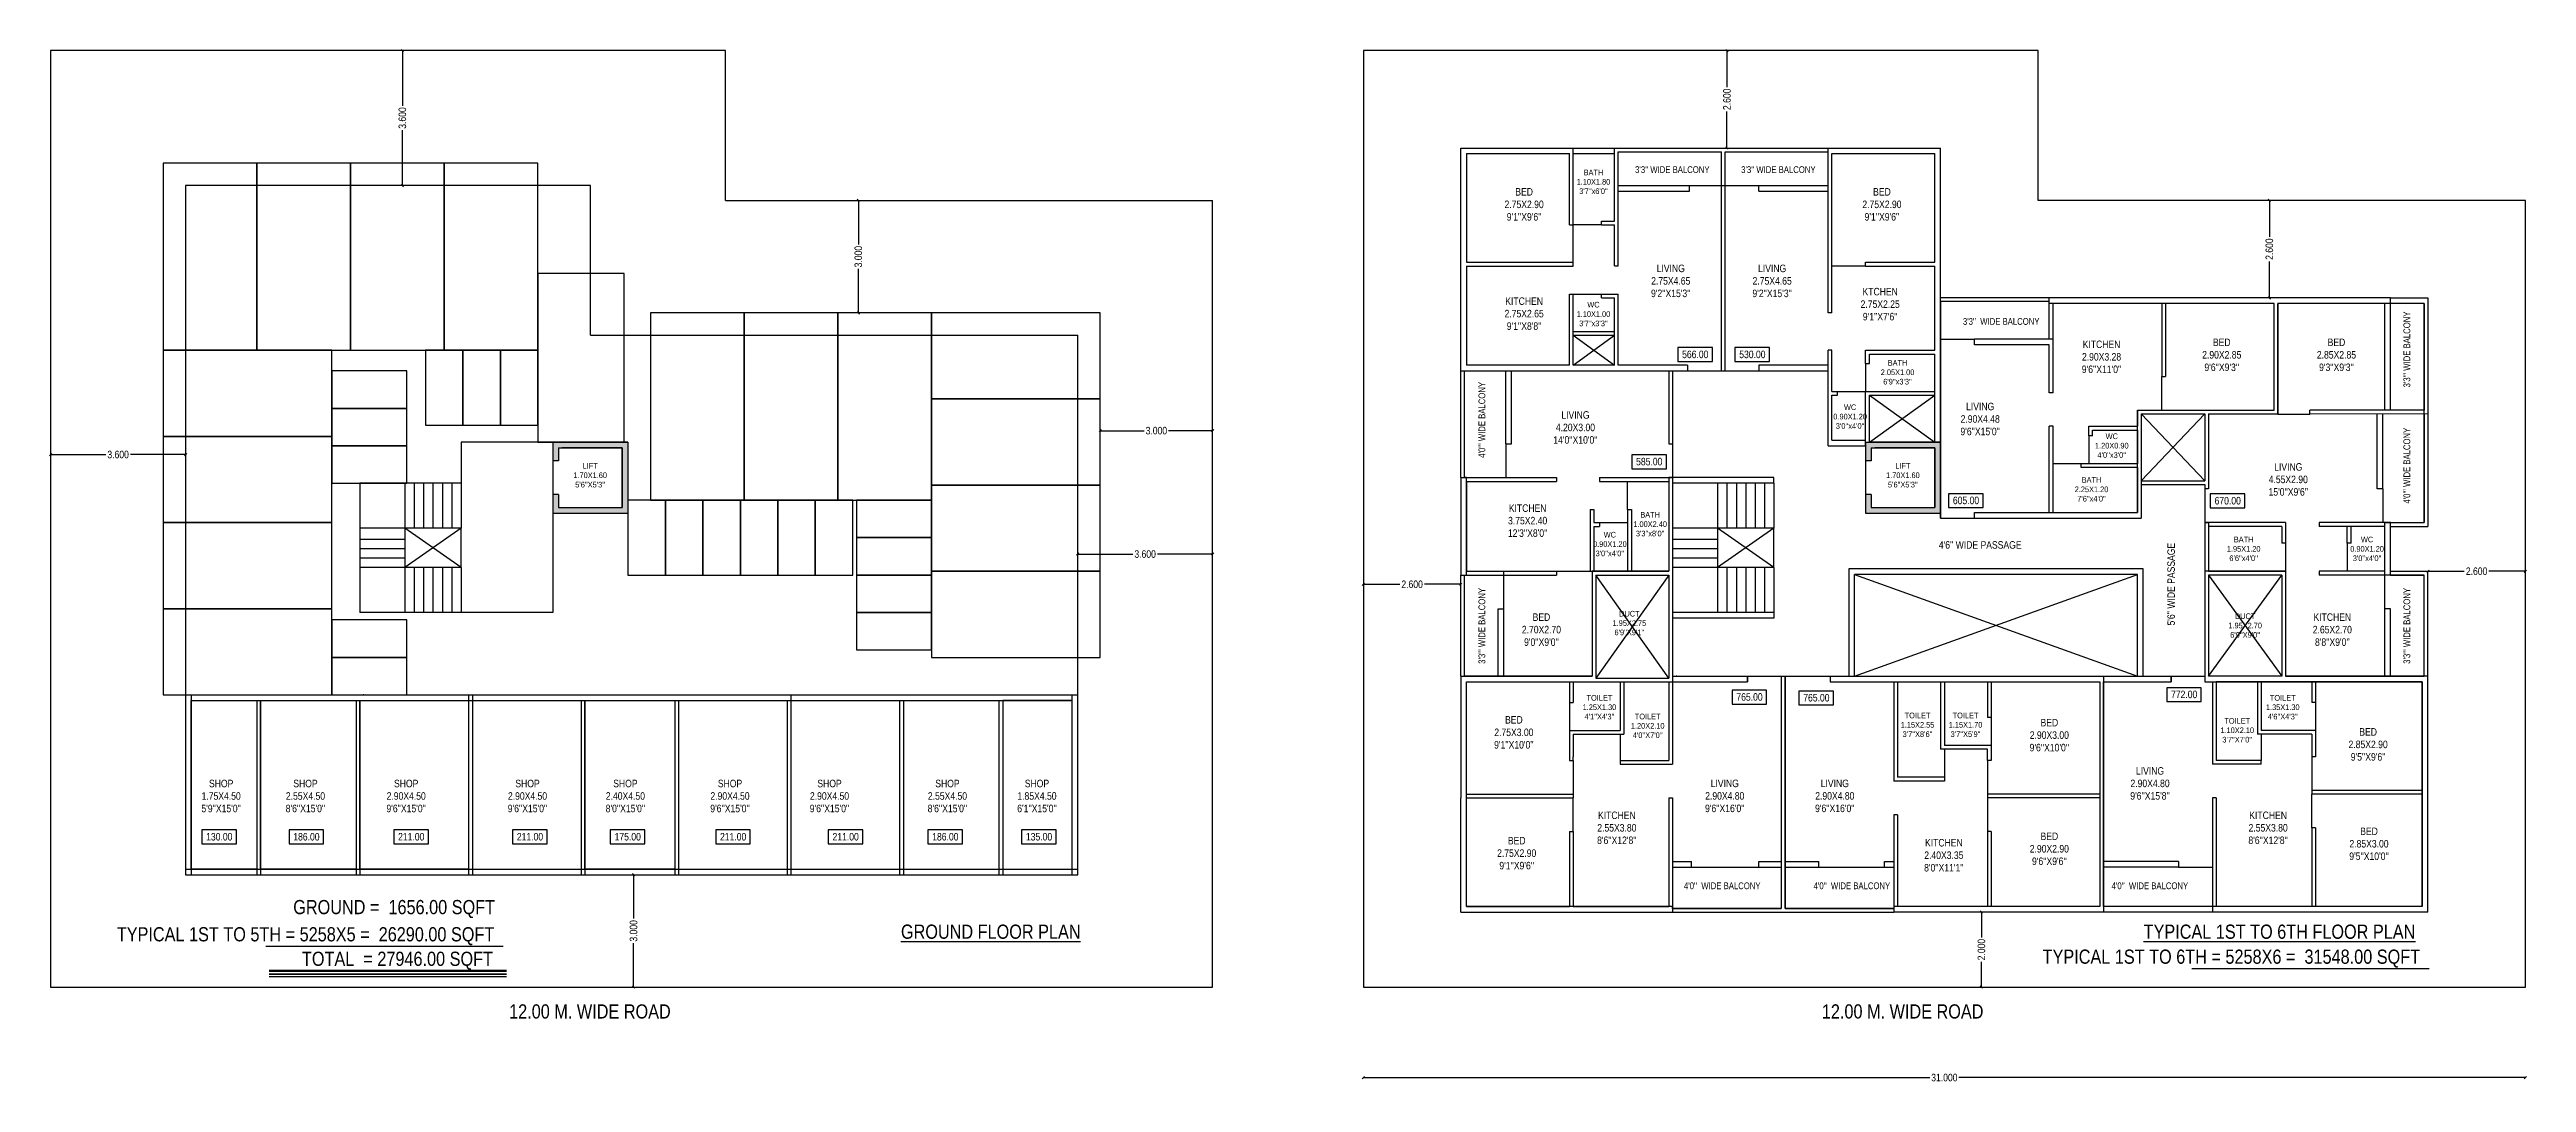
# Model space of a CAD drawing. Extents: x 3034.8 to 3100.9, y 925 to 952.6.
import ezdxf

# ---------------------------------------------------------------- set-up
doc = ezdxf.new("R2010")
doc.units = 0
doc.layers.get('0').update_dxf_attribs({"linetype": 'CONTINUOUS'})
doc.layers.get('DEFPOINTS').update_dxf_attribs({"linetype": 'CONTINUOUS'})
doc.layers.add('TEXT_', color=255, linetype='CONTINUOUS')
doc.layers.add('WALL', color=7, linetype='CONTINUOUS')
doc.styles.add('AN', font='ARIALN.TTF')
doc.dimstyles.new('DIM', dxfattribs={"dimtxt": 0.2, "dimasz": 0.06, "dimexe": 0.05, "dimexo": 0.3, "dimgap": 0.05, "dimtad": 0, "dimdec": 3, "dimlfac": -1, "dimzin": 1, "dimtxsty": 'AN', "dimblk1": 'OBLIQUE', "dimblk2": 'OBLIQUE', "dimsah": 1, "dimcen": 0.001, "dimse1": 1, "dimse2": 1, "dimclrd": 252, "dimclre": 256, "dimclrt": 1, "dimadec": 4, "dimazin": 3, "dimtfac": 1, "dimtdec": 3, "dimtofl": 0, "dimtmove": 0, "dimatfit": 3, "dimtolj": 1, "dimtzin": 1})

msp = doc.modelspace()

# ---------------------------------------------------------------- texts
at = {"linetype": 'CONTINUOUS', "char_height": 0.378398, "attachment_point": 5, "rotation": 359.998978, "style": 'AN'}
for s, insert, width in [('GROUND =  1656.00 SQFT', (3043.9621, 929.6135), 11.642811), ('TYPICAL 1ST TO 5TH = 5258X5 =  26290.00 SQFT', (3041.5984, 928.888), 11.642811), ('{\\LGROUND FLOOR PLAN}', (3059.8794, 929.0064), 11.642811), ('{\\LTYPICAL 1ST TO 6TH FLOOR PLAN}', (3094.2613, 929.0064), 11.642811), ('TOTAL  = 27946.00 SQFT', (3044.0504, 928.2338), 7.158569), ('TYPICAL 1ST TO 6TH = 5258X6 =  31548.00 SQFT', (3092.9776, 928.29), 11.642811), ('12.00 M. WIDE ROAD ', (3049.1855, 926.8773), 11.642811), ('12.00 M. WIDE ROAD ', (3084.2082, 926.8773), 11.642811)]:
    msp.add_mtext(s, dxfattribs=dict(at, insert=insert, width=width))
at = {"layer": 'TEXT_', "color": 0, "attachment_point": 5, "style": 'AN'}
for s, insert, char_height, width, rotation in [("BATH\\P1.10X1.80\\P3'7''x6'0''", (3075.9593, 949.0272), 0.15, 1.295383, 359.998978), ("BED\\P2.75X2.90\\P9'1''X9'6''", (3074.1094, 948.4256), 0.2, 1.145383, 0.001022), ("BED\\P2.75X2.90\\P9'1''X9'6''", (3083.6552, 948.4256), 0.2, 1.145383, 0.001022), ("LIVING\\P2.75X4.65\\P9'2''X15'3''", (3078.0214, 946.3826), 0.2, 1.095383, 0.001022), ("LIVING\\P2.75X4.65\\P9'2''X15'3''", (3080.7267, 946.3826), 0.2, 1.095383, 0.001022), ("KITCHEN\\P2.75X2.65\\P9'1''X8'8''", (3074.1094, 945.5083), 0.2, 1.145383, 0.001022), ("WC\\P1.10X1.00\\P3'7''x3'3''", (3075.9593, 945.4973), 0.15, 1.295383, 359.998978), ("KTCHEN\\P2.75X2.25\\P9'1''X7'6''", (3083.6086, 945.7615), 0.2, 1.495383, 0.001022), ("3'3''' WIDE BALCONY", (3097.6607, 944.552), 0.18, 3.266543, 90), ('566.00', (3078.6749, 944.4198), 0.2, 1.495383, 359.998978), ('530.00', (3080.1991, 944.4198), 0.2, 1.495383, 359.998978), ("KITCHEN\\P2.90X3.28\\P9'6''X11'0''", (3089.5146, 944.355), 0.2, 1.500383, 0.001022), ("BED\\P2.90X2.85\\P9'6''X9'3''", (3092.7215, 944.4087), 0.2, 1.500383, 0.001022), ("BED\\P2.85X2.85\\P9'3''X9'3''", (3095.7815, 944.4087), 0.2, 2.500383, 0.001022), ("4'0''' WIDE BALCONY", (3072.9832, 942.6726), 0.18, 3.116543, 90), ("BATH\\P2.05X1.00\\P6'9''x3'3''", (3084.0719, 943.9423), 0.15, 1.295383, 359.998978), ("WC\\P0.90X1.20\\P3'0''x4'0''", (3082.807, 942.7588), 0.15, 1.295383, 359.998978), ("LIVING\\P2.90X4.48\\P9'6''X15'0''", (3086.2766, 942.6953), 0.2, 1.845383, 0.001022), ("LIVING\\P4.20X3.00\\P14'0''X10'0''", (3075.4786, 942.4696), 0.2, 1.145383, 0.001022), ("4'0''' WIDE BALCONY", (3097.6607, 941.45), 0.18, 3.266543, 90), ("WC\\P1.20X0.90\\P4'0''x3'0''", (3089.7875, 941.9836), 0.15, 0.995383, 359.998978), ("LIFT\\P1.70X1.60\\P5'6''X5'3''", (3049.1915, 941.1931, -0.1), 0.15, 1.495383, 359.998978), ('585.00', (3077.4475, 941.5577), 0.2, 1.495383, 359.998978), ("LIFT\\P1.70X1.60\\P5'6''X5'3''", (3084.2141, 941.1931, -0.1), 0.15, 1.495383, 359.998978), ("BATH\\P2.25X1.20\\P7'6''x4'0''", (3089.2471, 940.8176), 0.15, 0.995383, 359.998978), ("LIVING\\P4.55X2.90\\P15'0''X9'6''", (3094.4961, 941.0821), 0.2, 1.495383, 0.001022), ("KITCHEN\\P3.75X2.40\\P12'3''X8'0''", (3074.2035, 939.9815), 0.2, 1.145383, 359.998978), ('605.00', (3085.8988, 940.5212), 0.2, 1.495383, 359.998978), ('670.00', (3092.8811, 940.5139), 0.2, 1.495383, 359.998978), ("BATH\\P1.00X2.40\\P3'3''x8'0''", (3077.4717, 939.888), 0.15, 1.495383, 359.998978), ("WC\\P0.90X1.20\\P3'0''x4'0''", (3076.3964, 939.3564), 0.15, 1.295383, 359.998978), ("4'6'' WIDE PASSAGE", (3086.2766, 939.3331), 0.2, 5.598914, 0.001022), ("5'6'' WIDE PASSAGE", (3091.3716, 938.2866), 0.2, 5.598914, 90.001022), ("BATH\\P1.95X1.20\\P6'6''x4'0''", (3093.3063, 939.2275), 0.15, 0.995383, 359.998978), ("WC\\P0.90X1.20\\P3'0''x4'0''", (3096.5988, 939.2275), 0.15, 0.995383, 359.998978), ("3'3''' WIDE BALCONY", (3072.9832, 937.1731), 0.18, 3.266543, 90), ("3'3''' WIDE BALCONY", (3097.6607, 937.1731), 0.18, 3.266543, 90), ("BED\\P2.70X2.70\\P9'0''X9'0''", (3074.5713, 937.0721), 0.2, 1.495383, 0.001022), ("DUCT\\P1.95X2.75\\P6'9''X9'1''", (3076.9173, 937.2473), 0.15, 1.495383, 359.998978), ("DUCT\\P1.95X2.70\\P6'9''X9'0''", (3093.3459, 937.1806), 0.15, 1.495383, 359.998978), ("KITCHEN\\P2.65X2.70\\P8'8''X9'0''", (3095.6717, 937.0721), 0.2, 1.445383, 0.001022), ("TOILET\\P1.25X1.30\\P4'1''X4'3''", (3076.1192, 935.0005), 0.15, 1.495383, 359.998978), ('765.00', (3080.1224, 935.2746), 0.2, 1.495383, 359.998978), ('765.00', (3081.9066, 935.2534), 0.2, 1.495383, 359.998978), ('772.00', (3091.7192, 935.3423), 0.2, 1.495383, 359.998978), ("TOILET\\P1.35X1.30\\P4'6''X4'3''", (3094.3494, 935.0005), 0.15, 1.495383, 359.998978), ("BED\\P2.75X3.00\\P9'1''X10'0''", (3073.836, 934.3299), 0.2, 1.495383, 359.998978), ("TOILET\\P1.20X2.10\\P4'0''X7'0''", (3077.4063, 934.5032), 0.15, 1.395383, 359.998978), ("TOILET\\P1.15X2.55\\P3'7''X8'6''", (3084.605, 934.5312), 0.15, 1.395383, 359.998978), ("TOILET\\P1.15X1.70\\P3'7''X5'9''", (3085.8856, 934.5312), 0.15, 1.395383, 359.998978), ("BED\\P2.90X3.00\\P9'6''X10'0''", (3088.1219, 934.256), 0.2, 0.920383, 0.001022), ("TOILET\\P1.10X2.10\\P3'7''X7'0''", (3093.1348, 934.3847), 0.15, 1.495383, 0.001022), ("BED\\P2.85X2.90\\P9'5''X9'6''", (3096.6268, 934.0078), 0.2, 1.395383, 359.998978), ("LIVING\\P2.90X4.80\\P9'6''X15'8''", (3090.8083, 932.9669), 0.2, 0.920383, 0.001022), ("SHOP\\P1.75X4.50\\P5'9''X15'0''", (3039.3471, 932.6303), 0.2, 1.495383, 359.998978), ("SHOP\\P2.55X4.50\\P8'6''X15'0''", (3041.5964, 932.6303), 0.2, 1.495383, 359.998978), ("SHOP\\P2.90X4.50\\P9'6''X15'0''", (3044.2835, 932.6303), 0.2, 1.495383, 359.998978), ("SHOP\\P2.90X4.50\\P9'6''X15'0''", (3047.5206, 932.6303), 0.2, 1.495383, 359.998978), ("SHOP\\P2.40X4.50\\P8'0''X15'0''", (3050.1318, 932.6303), 0.2, 1.495383, 359.998978), ("SHOP\\P2.90X4.50\\P9'6''X15'0''", (3052.9229, 932.6303), 0.2, 1.495383, 359.998978), ("SHOP\\P2.90X4.50\\P9'6''X15'0''", (3055.5778, 932.6303), 0.2, 1.495383, 359.998978), ("SHOP\\P2.55X4.50\\P8'6''X15'0''", (3058.724, 932.6303), 0.2, 1.495383, 359.998978), ("SHOP\\P1.85X4.50\\P6'1''X15'0''", (3061.1122, 932.6303), 0.2, 1.495383, 359.998978), ("LIVING\\P2.90X4.80\\P9'6''X16'0''", (3079.4622, 932.6335), 0.2, 0.920383, 0.001022), ("LIVING\\P2.90X4.80\\P9'6''X16'0''", (3082.3981, 932.6335), 0.2, 0.920383, 0.001022), ("KITCHEN\\P2.55X3.80\\P8'6''X12'8''", (3076.5835, 931.7811), 0.2, 1.495383, 359.998978), ("KITCHEN\\P2.55X3.80\\P8'6''X12'8''", (3093.9592, 931.7811), 0.2, 1.395383, 359.998978), ("BED\\P2.85X3.00\\P9'5''X10'0''", (3096.6502, 931.3553), 0.2, 1.395383, 359.998978), ('130.00', (3039.2971, 931.5428), 0.2, 1.495383, 359.998978), ('186.00', (3041.622, 931.5428), 0.2, 1.495383, 359.998978), ('211.00', (3044.4179, 931.5428), 0.2, 1.495383, 359.998978), ('211.00', (3047.5865, 931.5428), 0.2, 1.495383, 359.998978), ('175.00', (3050.1945, 931.5428), 0.2, 1.495383, 359.998978), ('211.00', (3053.0067, 931.5428), 0.2, 1.495383, 359.998978), ('211.00', (3056.008, 931.5428), 0.2, 1.495383, 359.998978), ('186.00', (3058.668, 931.5428), 0.2, 1.495383, 359.998978), ('135.00', (3061.168, 931.5428), 0.2, 1.495383, 359.998978), ("BED\\P2.75X2.90\\P9'1''X9'6''", (3073.9112, 931.1048), 0.2, 1.495383, 359.998978), ("KITCHEN\\P2.40X3.35\\P8'0''X11'1''", (3085.3074, 931.0489), 0.2, 0.920383, 0.001022), ("BED\\P2.90X2.90\\P9'6''X9'6''", (3088.1219, 931.2212), 0.2, 0.920383, 0.001022)]:
    msp.add_mtext(s, dxfattribs=dict(at, insert=insert, char_height=char_height, width=width, rotation=rotation))
at = {"layer": 'TEXT_', "color": 0, "char_height": 0.18, "attachment_point": 5, "style": 'AN'}
for s, insert, width in [("3'3'' WIDE BALCONY", (3078.0626, 949.3528), 2.441543), ("3'3'' WIDE BALCONY", (3080.892, 949.3528), 2.441543), ("3'3''  WIDE BALCONY", (3086.8368, 945.2998), 3.741543), ("4'0''  WIDE BALCONY", (3079.3951, 930.2328), 3.091543), ("4'0''  WIDE BALCONY", (3082.8541, 930.2328), 2.841543), ("4'0''  WIDE BALCONY", (3090.804, 930.2328), 2.991543)]:
    msp.add_mtext(s, dxfattribs=dict(at, insert=insert, width=width))

# ---------------------------------------------------------------- blocks, each defined once
blk = doc.blocks.new('_OBLIQUE')
at = {"color": 0, "linetype": 'BYBLOCK'}
blk.add_line((-0.5, -0.5), (0.5, 0.5), dxfattribs=at)
blk = doc.blocks.new('*D22')
at = {"color": 252}
for p, q in [((3093.992, 948.531), (3093.992, 947.558)), ((3093.992, 945.931), (3093.992, 946.903))]:
    blk.add_line(p, q, dxfattribs=at)
at = {"layer": 'DEFPOINTS', "color": 0}
for p in [(3093.929, 948.531), (3093.929, 945.931), (3093.992, 945.931)]:
    blk.add_point(p, dxfattribs=at)
at = {"color": 252, "xscale": 0.06, "yscale": 0.06, "zscale": 0.06}
for p, rotation in [((3093.992, 948.531), 90), ((3093.992, 945.931), 270)]:
    blk.add_blockref('_OBLIQUE', p, dxfattribs=dict(at, rotation=rotation))
at = {"color": 1, "insert": (3093.992, 947.231), "char_height": 0.2, "attachment_point": 5, "rotation": 90, "style": 'AN'}
blk.add_mtext('\\A1;2.600', dxfattribs=at)
blk = doc.blocks.new('*D23')
at = {"color": 252}
for p, q in [((3079.521, 952.531), (3079.521, 951.558)), ((3079.521, 949.931), (3079.521, 950.903))]:
    blk.add_line(p, q, dxfattribs=at)
at = {"layer": 'DEFPOINTS', "color": 0}
for p in [(3079.521, 952.531), (3079.521, 949.931), (3079.521, 949.931)]:
    blk.add_point(p, dxfattribs=at)
at = {"color": 252, "xscale": 0.06, "yscale": 0.06, "zscale": 0.06}
for p, rotation in [((3079.521, 952.531), 90), ((3079.521, 949.931), 270)]:
    blk.add_blockref('_OBLIQUE', p, dxfattribs=dict(at, rotation=rotation))
at = {"color": 1, "insert": (3079.521, 951.231), "char_height": 0.2, "attachment_point": 5, "rotation": 90, "style": 'AN'}
blk.add_mtext('\\A1;2.600', dxfattribs=at)
blk = doc.blocks.new('*D24')
at = {"color": 252}
for p, q in [((3069.821, 938.283), (3070.793, 938.283)), ((3072.421, 938.283), (3071.449, 938.283))]:
    blk.add_line(p, q, dxfattribs=at)
at = {"layer": 'DEFPOINTS', "color": 0}
for p in [(3069.821, 938.338), (3072.421, 938.338), (3072.421, 938.283)]:
    blk.add_point(p, dxfattribs=at)
at = {"color": 252, "xscale": 0.06, "yscale": 0.06, "zscale": 0.06, "rotation": 180}
blk.add_blockref('_OBLIQUE', (3069.821, 938.283), dxfattribs=at)
at = {"color": 252, "xscale": 0.06, "yscale": 0.06, "zscale": 0.06}
blk.add_blockref('_OBLIQUE', (3072.421, 938.283), dxfattribs=at)
at = {"color": 1, "insert": (3071.121, 938.283), "char_height": 0.2, "attachment_point": 5, "style": 'AN'}
blk.add_mtext('\\A1;2.600', dxfattribs=at)
blk = doc.blocks.new('*D25')
at = {"color": 252}
for p, q in [((3086.31, 929.531), (3086.31, 928.858)), ((3086.31, 927.531), (3086.31, 928.203))]:
    blk.add_line(p, q, dxfattribs=at)
at = {"layer": 'DEFPOINTS', "color": 0}
for p in [(3086.378, 929.531), (3086.31, 927.531), (3086.378, 927.531)]:
    blk.add_point(p, dxfattribs=at)
at = {"color": 252, "xscale": 0.06, "yscale": 0.06, "zscale": 0.06}
for p, rotation in [((3086.31, 929.531), 90), ((3086.31, 927.531), 270)]:
    blk.add_blockref('_OBLIQUE', p, dxfattribs=dict(at, rotation=rotation))
at = {"color": 1, "insert": (3086.31, 928.531), "char_height": 0.2, "attachment_point": 5, "rotation": 90, "style": 'AN'}
blk.add_mtext('\\A1;2.000', dxfattribs=at)
blk = doc.blocks.new('*D26')
at = {"color": 252}
for p, q in [((3098.221, 938.631), (3099.193, 938.631)), ((3100.821, 938.631), (3099.849, 938.631))]:
    blk.add_line(p, q, dxfattribs=at)
at = {"layer": 'DEFPOINTS', "color": 0}
for p in [(3098.221, 938.631), (3100.821, 938.631), (3100.821, 938.631)]:
    blk.add_point(p, dxfattribs=at)
at = {"color": 252, "xscale": 0.06, "yscale": 0.06, "zscale": 0.06, "rotation": 180}
blk.add_blockref('_OBLIQUE', (3098.221, 938.631), dxfattribs=at)
at = {"color": 252, "xscale": 0.06, "yscale": 0.06, "zscale": 0.06}
blk.add_blockref('_OBLIQUE', (3100.821, 938.631), dxfattribs=at)
at = {"color": 1, "insert": (3099.521, 938.631), "char_height": 0.2, "attachment_point": 5, "style": 'AN'}
blk.add_mtext('\\A1;2.600', dxfattribs=at)
blk = doc.blocks.new('*D18')
at = {"color": 252}
for p, q in [((3050.35, 930.531), (3050.35, 929.357)), ((3050.35, 927.531), (3050.35, 928.704))]:
    blk.add_line(p, q, dxfattribs=at)
at = {"layer": 'DEFPOINTS', "color": 0}
for p in [(3050.298, 930.531), (3050.298, 927.531), (3050.35, 927.531)]:
    blk.add_point(p, dxfattribs=at)
at = {"color": 252, "xscale": 0.06, "yscale": 0.06, "zscale": 0.06}
for p, rotation in [((3050.35, 930.531), 90), ((3050.35, 927.531), 270)]:
    blk.add_blockref('_OBLIQUE', p, dxfattribs=dict(at, rotation=rotation))
at = {"color": 1, "insert": (3050.35, 929.031), "char_height": 0.2, "attachment_point": 5, "rotation": 90, "style": 'AN'}
blk.add_mtext('\\A1;3.000', dxfattribs=at)
blk = doc.blocks.new('*D19')
at = {"color": 252}
for p, q in [((3034.798, 941.747), (3036.272, 941.747)), ((3038.398, 941.747), (3036.925, 941.747))]:
    blk.add_line(p, q, dxfattribs=at)
at = {"layer": 'DEFPOINTS', "color": 0}
for p in [(3034.798, 941.81), (3038.398, 941.81), (3038.398, 941.747)]:
    blk.add_point(p, dxfattribs=at)
at = {"color": 252, "xscale": 0.06, "yscale": 0.06, "zscale": 0.06, "rotation": 180}
blk.add_blockref('_OBLIQUE', (3034.798, 941.747), dxfattribs=at)
at = {"color": 252, "xscale": 0.06, "yscale": 0.06, "zscale": 0.06}
blk.add_blockref('_OBLIQUE', (3038.398, 941.747), dxfattribs=at)
at = {"color": 1, "insert": (3036.598, 941.747), "char_height": 0.2, "attachment_point": 5, "style": 'AN'}
blk.add_mtext('\\A1;3.600', dxfattribs=at)
blk = doc.blocks.new('*D20')
at = {"color": 252}
for p, q in [((3044.182, 952.531), (3044.182, 951.057)), ((3044.182, 948.931), (3044.182, 950.404))]:
    blk.add_line(p, q, dxfattribs=at)
at = {"layer": 'DEFPOINTS', "color": 0}
for p in [(3044.267, 952.531), (3044.182, 948.931), (3044.267, 948.931)]:
    blk.add_point(p, dxfattribs=at)
at = {"color": 252, "xscale": 0.06, "yscale": 0.06, "zscale": 0.06}
for p, rotation in [((3044.182, 952.531), 90), ((3044.182, 948.931), 270)]:
    blk.add_blockref('_OBLIQUE', p, dxfattribs=dict(at, rotation=rotation))
at = {"color": 1, "insert": (3044.182, 950.731), "char_height": 0.2, "attachment_point": 5, "rotation": 90, "style": 'AN'}
blk.add_mtext('\\A1;3.600', dxfattribs=at)
blk = doc.blocks.new('*D21')
at = {"color": 252}
for p, q in [((3062.198, 939.09), (3063.672, 939.09)), ((3065.798, 939.09), (3064.325, 939.09))]:
    blk.add_line(p, q, dxfattribs=at)
at = {"layer": 'DEFPOINTS', "color": 0}
for p in [(3062.198, 939.24), (3065.798, 939.24), (3065.798, 939.09)]:
    blk.add_point(p, dxfattribs=at)
at = {"color": 252, "xscale": 0.06, "yscale": 0.06, "zscale": 0.06, "rotation": 180}
blk.add_blockref('_OBLIQUE', (3062.198, 939.09), dxfattribs=at)
at = {"color": 252, "xscale": 0.06, "yscale": 0.06, "zscale": 0.06}
blk.add_blockref('_OBLIQUE', (3065.798, 939.09), dxfattribs=at)
at = {"color": 1, "insert": (3063.998, 939.09), "char_height": 0.2, "attachment_point": 5, "style": 'AN'}
blk.add_mtext('\\A1;3.600', dxfattribs=at)
blk = doc.blocks.new('*D15')
at = {"color": 252}
for p, q in [((3056.347, 948.531), (3056.347, 947.357)), ((3056.347, 945.531), (3056.347, 946.704))]:
    blk.add_line(p, q, dxfattribs=at)
at = {"layer": 'DEFPOINTS', "color": 0}
for p in [(3056.436, 948.531), (3056.347, 945.531), (3056.436, 945.531)]:
    blk.add_point(p, dxfattribs=at)
at = {"color": 252, "xscale": 0.06, "yscale": 0.06, "zscale": 0.06}
for p, rotation in [((3056.347, 948.531), 90), ((3056.347, 945.531), 270)]:
    blk.add_blockref('_OBLIQUE', p, dxfattribs=dict(at, rotation=rotation))
at = {"color": 1, "insert": (3056.347, 947.031), "char_height": 0.2, "attachment_point": 5, "rotation": 90, "style": 'AN'}
blk.add_mtext('\\A1;3.000', dxfattribs=at)
blk = doc.blocks.new('*D16')
at = {"color": 252}
for p, q in [((3062.798, 942.384), (3063.972, 942.384)), ((3065.798, 942.384), (3064.625, 942.384))]:
    blk.add_line(p, q, dxfattribs=at)
at = {"layer": 'DEFPOINTS', "color": 0}
for p in [(3062.798, 942.384), (3065.798, 942.384), (3065.798, 942.384)]:
    blk.add_point(p, dxfattribs=at)
at = {"color": 252, "xscale": 0.06, "yscale": 0.06, "zscale": 0.06, "rotation": 180}
blk.add_blockref('_OBLIQUE', (3062.798, 942.384), dxfattribs=at)
at = {"color": 252, "xscale": 0.06, "yscale": 0.06, "zscale": 0.06}
blk.add_blockref('_OBLIQUE', (3065.798, 942.384), dxfattribs=at)
at = {"color": 1, "insert": (3064.298, 942.384), "char_height": 0.2, "attachment_point": 5, "style": 'AN'}
blk.add_mtext('\\A1;3.000', dxfattribs=at)
blk = doc.blocks.new('*D17')
at = {"color": 252}
for p, q in [((3069.821, 925.114), (3084.931, 925.114)), ((3100.821, 925.114), (3085.711, 925.114))]:
    blk.add_line(p, q, dxfattribs=at)
at = {"layer": 'DEFPOINTS', "color": 0}
for p in [(3069.821, 927.531), (3100.821, 927.531), (3100.821, 925.114)]:
    blk.add_point(p, dxfattribs=at)
at = {"color": 252, "xscale": 0.06, "yscale": 0.06, "zscale": 0.06, "rotation": 180}
blk.add_blockref('_OBLIQUE', (3069.821, 925.114), dxfattribs=at)
at = {"color": 252, "xscale": 0.06, "yscale": 0.06, "zscale": 0.06}
blk.add_blockref('_OBLIQUE', (3100.821, 925.114), dxfattribs=at)
at = {"color": 1, "insert": (3085.321, 925.114), "char_height": 0.2, "attachment_point": 5, "style": 'AN'}
blk.add_mtext('\\A1;31.000', dxfattribs=at)

# ---------------------------------------------------------------- dimensions: what is measured, and where the dimension line sits
for base, p1, p2, angle, picture, middle in [((3044.182, 948.9306), (3044.2672, 952.5306), (3044.2672, 948.9306), 90, '*D20', (3044.182, 950.7306)), ((3079.521, 949.9306), (3079.521, 952.5306), (3079.521, 949.9306), 90, '*D23', (3079.521, 951.2306)), ((3093.992, 945.9306), (3093.9292, 948.5306), (3093.9292, 945.9306), 90, '*D22', (3093.992, 947.2306)), ((3038.3983, 941.747), (3034.7983, 941.8103), (3038.3983, 941.8103), 0, '*D19', (3036.5983, 941.747)), ((3065.7983, 939.0896), (3062.1983, 939.2396), (3065.7983, 939.2396), 0, '*D21', (3063.9983, 939.0896)), ((3072.421, 938.2834), (3069.821, 938.3377), (3072.421, 938.3377), 0, '*D24', (3071.121, 938.2834)), ((3100.821, 938.6306), (3098.221, 938.6306), (3100.821, 938.6306), 0, '*D26', (3099.521, 938.6306)), ((3050.35, 927.5306), (3050.2983, 930.5306), (3050.2983, 927.5306), 90, '*D18', (3050.35, 929.0306)), ((3086.3097, 927.5306), (3086.3783, 929.5306), (3086.3783, 927.5306), 90, '*D25', (3086.3097, 928.5306)), ((3100.821, 925.1141), (3069.821, 927.5306), (3100.821, 927.5306), 0, '*D17', (3085.321, 925.1141))]:
    dim = msp.add_linear_dim(base=base, p1=p1, p2=p2, angle=angle, dimstyle='DIM')
    dim.commit()
    dim.dimension.update_dxf_attribs({"geometry": picture, "text_midpoint": middle})
for p1, p2, distance, picture, middle in [((3056.4359, 948.5306), (3056.4359, 945.5306), -0.0893, '*D15', (3056.3466, 947.0306)), ((3062.7983, 942.3839), (3065.7983, 942.3839), 0, '*D16', (3064.2983, 942.3839))]:
    dim = msp.add_aligned_dim(p1=p1, p2=p2, distance=distance, dimstyle='DIM')
    dim.commit()
    dim.dimension.update_dxf_attribs({"geometry": picture, "text_midpoint": middle})

# ---------------------------------------------------------------- hatches: boundary and pattern name
h = msp.add_hatch(color=1)
h.dxf.hatch_style = 1
h.paths.add_polyline_path([(3050.1983, 940.1806), (3050.1983, 942.0806), (3048.1983, 942.0806), (3048.1983, 941.5806), (3048.3483, 941.5806), (3048.3483, 941.9306), (3050.0483, 941.9306), (3050.0483, 940.3306), (3048.3483, 940.3306), (3048.3483, 940.6806), (3048.1983, 940.6806), (3048.1983, 940.1806)])
h = msp.add_hatch(color=1)
h.dxf.hatch_style = 1
h.paths.add_polyline_path([(3085.221, 940.1806), (3085.221, 942.0806), (3083.221, 942.0806), (3083.221, 941.5806), (3083.371, 941.5806), (3083.371, 941.9306), (3085.071, 941.9306), (3085.071, 940.3306), (3083.371, 940.3306), (3083.371, 940.6806), (3083.221, 940.6806), (3083.221, 940.1806)])

# ---------------------------------------------------------------- linework, layer by layer
for p, q in [((3052.7983, 952.5306), (3034.7983, 952.5306)), ((3034.7983, 952.5306), (3034.7983, 927.5306)), ((3052.7983, 948.5306), (3052.7983, 952.5306)), ((3087.821, 952.5306), (3069.821, 952.5306)), ((3069.821, 952.5306), (3069.821, 927.5306)), ((3087.821, 948.5306), (3087.821, 952.5306)), ((3075.421, 949.9306), (3076.521, 949.9306)), ((3075.421, 949.7806), (3076.521, 949.7806)), ((3079.371, 948.9306), (3079.371, 949.8306)), ((3079.471, 948.9306), (3079.471, 949.8306)), ((3085.071, 946.8806), (3085.071, 949.7806)), ((3085.221, 940.0506), (3085.221, 949.9306)), ((3049.1983, 948.9306), (3038.3983, 948.9306)), ((3038.3983, 948.9306), (3038.3983, 930.5306)), ((3049.1983, 944.9306), (3049.1983, 948.9306)), ((3052.7983, 948.5306), (3065.7983, 948.5306)), ((3065.7983, 927.5306), (3065.7983, 948.5306)), ((3079.371, 948.9306), (3079.471, 948.9306)), ((3100.821, 948.5306), (3087.821, 948.5306)), ((3100.821, 927.5306), (3100.821, 948.5306)), ((3076.171, 947.9806), (3076.521, 947.9806)), ((3076.171, 947.8806), (3076.521, 947.8806)), ((3076.521, 946.784), (3076.621, 946.784)), ((3085.071, 944.5306), (3085.071, 946.7806)), ((3097.221, 945.9306), (3088.121, 945.9306)), ((3091.121, 945.7806), (3088.221, 945.7806)), ((3094.121, 945.7806), (3091.221, 945.7806)), ((3094.1198, 942.9296), (3094.121, 945.7806)), ((3094.221, 942.8296), (3094.221, 945.7806)), ((3097.071, 945.7806), (3094.221, 945.7806)), ((3097.071, 942.9306), (3097.071, 945.7806)), ((3097.221, 942.9303), (3097.221, 945.9306)), ((3082.321, 945.5306), (3082.221, 945.5306)), ((3049.1983, 944.9306), (3062.1983, 944.9306)), ((3062.1983, 930.5306), (3062.1983, 944.9306)), ((3082.321, 944.5306), (3082.221, 944.5306)), ((3085.071, 943.4306), (3085.071, 944.4306)), ((3086.121, 944.6806), (3086.121, 944.8306)), ((3088.221, 944.8306), (3086.121, 944.8306)), ((3088.121, 944.6806), (3086.121, 944.6806)), ((3088.121, 943.3976), (3088.121, 944.6806)), ((3088.221, 943.3976), (3088.221, 944.8306)), ((3078.471, 944.1306), (3078.471, 943.9806)), ((3079.371, 943.9806), (3079.471, 943.9806)), ((3080.371, 944.1306), (3080.371, 943.9806)), ((3080.371, 943.9806), (3082.221, 943.9806)), ((3085.071, 942.0806), (3085.071, 943.4306)), ((3088.221, 943.3976), (3088.121, 943.3976)), ((3088.121, 940.2006), (3088.121, 942.5006)), ((3088.221, 942.5006), (3088.121, 942.5006)), ((3088.221, 940.2006), (3088.221, 942.5006)), ((3089.171, 942.2506), (3089.171, 942.5006)), ((3089.271, 942.2506), (3089.271, 942.4006)), ((3090.471, 942.9306), (3090.471, 942.5006)), ((3090.471, 942.4006), (3090.471, 941.5006)), ((3090.571, 942.8306), (3090.571, 940.0506)), ((3095.0709, 942.8205), (3095.072, 942.9296)), ((3097.021, 940.8306), (3097.021, 942.8306)), ((3048.3483, 941.5806), (3048.1983, 941.5806)), ((3048.1983, 941.5806), (3048.1983, 937.5306)), ((3083.371, 941.5806), (3083.221, 941.5806)), ((3083.221, 941.5806), (3083.221, 940.6806)), ((3088.971, 941.4006), (3088.971, 941.5006)), ((3090.471, 941.4006), (3090.471, 940.2006)), ((3045.7483, 940.9806), (3043.0483, 940.9806)), ((3048.3483, 940.6806), (3048.1983, 940.6806)), ((3083.371, 940.6806), (3083.221, 940.6806)), ((3086.121, 940.0506), (3086.121, 940.2006)), ((3097.221, 938.5306), (3097.221, 939.9306)), ((3090.621, 938.6936), (3082.771, 938.6936)), ((3082.771, 938.6936), (3082.771, 935.8306)), ((3090.471, 938.5436), (3082.921, 938.5436)), ((3082.921, 935.8306), (3082.921, 938.5436)), ((3090.471, 935.8306), (3090.471, 938.5436)), ((3090.621, 935.8306), (3090.621, 938.6936)), ((3038.5483, 935.3306), (3038.5483, 930.5306)), ((3062.0483, 930.5306), (3062.0483, 935.3306)), ((3086.571, 934.7306), (3086.471, 934.7306)), ((3085.321, 933.8806), (3085.221, 933.8806)), ((3086.571, 933.9806), (3085.321, 933.9806)), ((3086.471, 933.8806), (3085.321, 933.8806)), ((3086.471, 933.5806), (3086.471, 933.8806)), ((3095.121, 934.2806), (3095.121, 933.6806)), ((3085.321, 933.1306), (3084.071, 933.1306)), ((3086.571, 933.5806), (3086.471, 933.5806)), ((3085.321, 933.0306), (3083.971, 933.0306)), ((3089.471, 932.6806), (3086.471, 932.6806)), ((3089.471, 932.5806), (3086.471, 932.5806)), ((3084.071, 932.1306), (3083.971, 932.1306)), ((3086.571, 931.6806), (3086.471, 931.6806)), ((3038.3983, 930.6806), (3062.1983, 930.6806)), ((3038.3983, 930.5306), (3062.1983, 930.5306)), ((3034.7983, 927.5306), (3052.7983, 927.5306)), ((3052.7983, 927.5306), (3065.7983, 927.5306)), ((3069.821, 927.5306), (3087.821, 927.5306)), ((3087.821, 927.5306), (3100.821, 927.5306))]:
    msp.add_line(p, q)
at = {"color": 244, "linetype": 'CONTINUOUS'}
for p, q in [((3076.521, 949.9306), (3082.221, 949.9306)), ((3076.621, 949.8306), (3079.371, 949.8306)), ((3079.471, 949.8306), (3082.221, 949.8306)), ((3078.521, 948.9306), (3079.371, 948.9306)), ((3079.471, 948.9306), (3080.371, 948.9306)), ((3083.221, 946.7806), (3082.321, 946.7806)), ((3088.121, 945.9306), (3085.221, 945.9306)), ((3088.121, 945.8306), (3085.221, 945.8306)), ((3097.221, 945.9306), (3098.221, 945.9306)), ((3098.121, 945.7806), (3097.221, 945.7806)), ((3098.121, 945.7806), (3098.121, 942.9306)), ((3098.221, 945.9306), (3098.221, 939.8306)), ((3085.221, 944.8306), (3086.121, 944.8306)), ((3078.471, 943.9806), (3079.371, 943.9806)), ((3079.471, 943.9806), (3080.371, 943.9806)), ((3083.221, 944.1806), (3083.221, 943.4306)), ((3091.121, 942.9306), (3091.121, 943.8306)), ((3082.471, 943.4306), (3083.221, 943.4306)), ((3083.321, 943.3306), (3085.071, 942.0806)), ((3083.321, 942.0806), (3085.071, 943.3306)), ((3090.571, 942.8306), (3092.271, 941.0436)), ((3090.571, 941.0436), (3092.271, 942.8306)), ((3094.221, 942.8296), (3095.071, 942.8296)), ((3098.121, 942.8306), (3098.121, 939.9306)), ((3045.7483, 942.0806), (3045.7483, 939.7806)), ((3089.171, 942.2506), (3089.171, 941.5006)), ((3076.871, 940.2806), (3076.871, 941.0306)), ((3088.971, 941.5006), (3088.221, 941.5006)), ((3044.2483, 940.9806), (3044.2483, 937.5306)), ((3044.4983, 940.9806), (3044.4983, 939.7806)), ((3044.7483, 940.9806), (3044.7483, 939.7806)), ((3044.9983, 940.9806), (3044.9983, 939.7806)), ((3045.2483, 940.9806), (3045.2483, 939.7806)), ((3045.4983, 940.9806), (3045.4983, 939.7806)), ((3079.271, 940.9806), (3079.271, 937.5306)), ((3079.521, 940.9806), (3079.521, 939.7806)), ((3079.771, 940.9806), (3079.771, 939.7806)), ((3080.021, 940.9806), (3080.021, 939.7806)), ((3080.271, 940.9806), (3080.271, 939.7806)), ((3080.521, 940.9806), (3080.521, 939.7806)), ((3080.771, 940.9806), (3080.771, 939.7806)), ((3092.271, 940.8306), (3092.271, 939.9306)), ((3097.021, 940.8306), (3097.021, 939.9306)), ((3045.7483, 939.7806), (3043.0483, 939.7806)), ((3045.7483, 939.7806), (3044.2483, 938.7306)), ((3045.7483, 938.7306), (3044.2483, 939.7806)), ((3045.7483, 938.7306), (3045.7483, 939.7806)), ((3076.121, 939.9306), (3076.871, 939.9306)), ((3080.771, 939.7806), (3078.071, 939.7806)), ((3080.771, 939.7806), (3079.271, 938.7306)), ((3080.771, 938.7306), (3079.271, 939.7806)), ((3080.771, 938.7306), (3080.771, 939.7806)), ((3085.221, 940.0506), (3086.121, 940.0506)), ((3097.221, 939.9306), (3098.121, 939.9306)), ((3097.221, 939.8306), (3098.221, 939.8306)), ((3044.2483, 939.4806), (3043.0483, 939.4806)), ((3044.2483, 939.2306), (3043.0483, 939.2306)), ((3079.271, 939.4806), (3078.071, 939.4806)), ((3079.271, 939.2306), (3078.071, 939.2306)), ((3094.4208, 939.3806), (3094.4208, 938.6306)), ((3096.071, 939.3806), (3096.071, 938.6306)), ((3044.2483, 938.9806), (3043.0483, 938.9806)), ((3045.7483, 938.7306), (3043.0483, 938.7306)), ((3044.4983, 938.7306), (3044.4983, 937.5306)), ((3044.7483, 938.7306), (3044.7483, 937.5306)), ((3044.9983, 938.7306), (3044.9983, 937.5306)), ((3045.2483, 938.7306), (3045.2483, 937.5306)), ((3045.4983, 938.7306), (3045.4983, 937.5306)), ((3045.7483, 938.7306), (3045.7483, 937.5306)), ((3072.421, 935.8306), (3072.421, 938.5306)), ((3072.521, 935.8306), (3072.521, 938.5306)), ((3073.571, 937.6306), (3073.571, 938.5306)), ((3074.971, 938.6306), (3075.871, 938.6306)), ((3077.971, 935.7806), (3076.0214, 938.5306)), ((3077.971, 938.5306), (3076.0214, 935.7806)), ((3079.271, 938.9806), (3078.071, 938.9806)), ((3080.771, 938.7306), (3078.071, 938.7306)), ((3079.521, 938.7306), (3079.521, 937.5306)), ((3079.771, 938.7306), (3079.771, 937.5306)), ((3080.021, 938.7306), (3080.021, 937.5306)), ((3080.271, 938.7306), (3080.271, 937.5306)), ((3080.521, 938.7306), (3080.521, 937.5306)), ((3080.771, 938.7306), (3080.771, 937.5306)), ((3082.921, 938.5436), (3090.471, 935.8306)), ((3082.921, 935.8306), (3090.471, 938.5436)), ((3092.371, 935.8306), (3094.3208, 938.5306)), ((3092.371, 938.5306), (3094.3208, 935.8306)), ((3097.071, 937.6306), (3097.071, 938.5306)), ((3097.221, 938.6306), (3098.221, 938.6306)), ((3097.221, 938.5306), (3098.121, 938.5306)), ((3098.121, 935.8306), (3098.121, 938.5306)), ((3098.221, 935.8306), (3098.221, 938.6306)), ((3080.071, 935.8306), (3080.971, 935.8306)), ((3081.071, 935.8306), (3082.271, 935.8306)), ((3091.371, 935.8306), (3092.271, 935.8306)), ((3075.321, 935.1306), (3075.321, 934.3806)), ((3095.221, 935.1306), (3095.221, 934.3806)), ((3086.571, 934.7306), (3086.571, 933.9806)), ((3076.671, 934.2806), (3076.671, 933.5806)), ((3085.321, 933.8806), (3085.321, 933.1306)), ((3093.771, 934.2806), (3093.771, 933.5806)), ((3075.421, 933.5806), (3075.421, 932.6806)), ((3086.471, 933.5806), (3086.471, 932.6855)), ((3095.121, 933.6806), (3095.121, 932.7806)), ((3075.421, 931.6806), (3075.421, 932.5806)), ((3086.471, 932.5806), (3086.471, 931.6806)), ((3095.121, 931.7806), (3095.121, 932.6806)), ((3078.571, 930.7306), (3080.371, 930.7306)), ((3081.971, 930.7306), (3083.721, 930.7306)), ((3091.571, 930.7306), (3092.471, 930.7306)), ((3078.071, 929.6306), (3080.971, 929.6306)), ((3078.071, 929.5306), (3083.971, 929.5306)), ((3081.071, 929.6306), (3083.971, 929.6306)), ((3092.471, 929.6806), (3089.571, 929.6806)), ((3092.471, 929.5306), (3089.571, 929.5306))]:
    msp.add_line(p, q, dxfattribs=at)
at = {"color": 244}
msp.add_line((3088.221, 945.9306), (3085.221, 945.9306), dxfattribs=at)
at = {"color": 0, "linetype": 'CONTINUOUS'}
for p, q in [((3088.121, 944.8306), (3088.121, 945.9306)), ((3088.221, 944.8306), (3088.221, 945.7806))]:
    msp.add_line(p, q, dxfattribs=at)
at = {"linetype": 'CONTINUOUS'}
for p, q in [((3040.5405, 928.6199), (3046.8723, 928.6199)), ((3040.6239, 927.9797), (3046.9557, 927.9797)), ((3040.6239, 927.9565), (3046.9557, 927.9565)), ((3040.6239, 927.8868), (3046.9557, 927.8868)), ((3040.6239, 927.879), (3046.9557, 927.879)), ((3040.6239, 927.817), (3046.9557, 927.817)), ((3091.9196, 928.0218), (3098.2514, 928.0218))]:
    msp.add_line(p, q, dxfattribs=at)
for points in [[(3069.821, 927.5306), (3100.821, 927.5306), (3100.821, 948.5306), (3087.821, 948.5306), (3087.821, 952.5306), (3069.821, 952.5306)], [(3045.7983, 942.5306), (3045.7983, 944.5306), (3044.7983, 944.5306), (3044.7983, 942.5306)], [(3046.7983, 942.5306), (3046.7983, 944.5306), (3045.7983, 944.5306), (3045.7983, 942.5306)], [(3047.7983, 942.5306), (3047.7983, 944.5306), (3046.7983, 944.5306), (3046.7983, 942.5306)], [(3079.1321, 944.6008), (3078.2099, 944.6008), (3078.2099, 944.2293), (3079.1321, 944.2293)], [(3080.6562, 944.6008), (3079.7341, 944.6008), (3079.7341, 944.2293), (3080.6562, 944.2293)], [(3044.2983, 943.9806), (3042.2983, 943.9806), (3042.2983, 942.9806), (3044.2983, 942.9806)], [(3044.2983, 942.9806), (3042.2983, 942.9806), (3042.2983, 941.9806), (3044.2983, 941.9806)], [(3044.2983, 941.9806), (3042.2983, 941.9806), (3042.2983, 940.9806), (3044.2983, 940.9806)], [(3077.9046, 941.7387), (3076.9825, 941.7387), (3076.9825, 941.3672), (3077.9046, 941.3672)], [(3051.1983, 938.5306), (3051.1983, 940.5306), (3050.1983, 940.5306), (3050.1983, 938.5306)], [(3052.1983, 938.5306), (3052.1983, 940.5306), (3051.1983, 940.5306), (3051.1983, 938.5306)], [(3053.1983, 938.5306), (3053.1983, 940.5306), (3052.1983, 940.5306), (3052.1983, 938.5306)], [(3054.1983, 938.5306), (3054.1983, 940.5306), (3053.1983, 940.5306), (3053.1983, 938.5306)], [(3055.1983, 938.5306), (3055.1983, 940.5306), (3054.1983, 940.5306), (3054.1983, 938.5306)], [(3056.1983, 938.5306), (3056.1983, 940.5306), (3055.1983, 940.5306), (3055.1983, 938.5306)], [(3058.2983, 940.5306), (3056.2983, 940.5306), (3056.2983, 939.5306), (3058.2983, 939.5306)], [(3086.356, 940.7022), (3085.4338, 940.7022), (3085.4338, 940.3307), (3086.356, 940.3307)], [(3093.3382, 940.6949), (3092.4161, 940.6949), (3092.4161, 940.3234), (3093.3382, 940.3234)], [(3058.2983, 939.5306), (3056.2983, 939.5306), (3056.2983, 938.5306), (3058.2983, 938.5306)], [(3058.2983, 938.5306), (3056.2983, 938.5306), (3056.2983, 937.5306), (3058.2983, 937.5306)], [(3044.2983, 937.3306), (3042.2983, 937.3306), (3042.2983, 936.3306), (3044.2983, 936.3306)], [(3058.2983, 937.5306), (3056.2983, 937.5306), (3056.2983, 936.5306), (3058.2983, 936.5306)], [(3044.2983, 936.3306), (3042.2983, 936.3306), (3042.2983, 935.3306), (3044.2983, 935.3306)], [(3080.5795, 935.4555), (3079.6574, 935.4555), (3079.6574, 935.0841), (3080.5795, 935.0841)], [(3082.3637, 935.4343), (3081.4416, 935.4343), (3081.4416, 935.0628), (3082.3637, 935.0628)], [(3092.1764, 935.5232), (3091.2542, 935.5232), (3091.2542, 935.1518), (3092.1764, 935.1518)], [(3039.7542, 931.7238), (3038.8321, 931.7238), (3038.8321, 931.3523), (3039.7542, 931.3523)], [(3042.0791, 931.7238), (3041.157, 931.7238), (3041.157, 931.3523), (3042.0791, 931.3523)], [(3044.875, 931.7238), (3043.9529, 931.7238), (3043.9529, 931.3523), (3044.875, 931.3523)], [(3048.0436, 931.7238), (3047.1215, 931.7238), (3047.1215, 931.3523), (3048.0436, 931.3523)], [(3050.6516, 931.7238), (3049.7295, 931.7238), (3049.7295, 931.3523), (3050.6516, 931.3523)], [(3053.4638, 931.7238), (3052.5417, 931.7238), (3052.5417, 931.3523), (3053.4638, 931.3523)], [(3056.4651, 931.7238), (3055.543, 931.7238), (3055.543, 931.3523), (3056.4651, 931.3523)], [(3059.1251, 931.7238), (3058.203, 931.7238), (3058.203, 931.3523), (3059.1251, 931.3523)], [(3061.6251, 931.7238), (3060.703, 931.7238), (3060.703, 931.3523), (3061.6251, 931.3523)]]:
    msp.add_lwpolyline(points, close=True)
at = {"color": 1}
for points in [[(3040.2983, 944.5306), (3040.2983, 949.5306), (3037.7983, 949.5306), (3037.7983, 944.5306)], [(3042.7983, 944.5306), (3042.7983, 949.5306), (3040.2983, 949.5306), (3040.2983, 944.5306)], [(3045.2983, 944.5306), (3045.2983, 949.5306), (3042.7983, 949.5306), (3042.7983, 944.5306)], [(3047.7983, 944.5306), (3047.7983, 949.5306), (3045.2983, 949.5306), (3045.2983, 944.5306)], [(3053.2983, 940.5306), (3053.2983, 945.5306), (3050.7983, 945.5306), (3050.7983, 940.5306)], [(3055.7983, 940.5306), (3055.7983, 945.5306), (3053.2983, 945.5306), (3053.2983, 940.5306)], [(3058.2983, 940.5306), (3058.2983, 945.5306), (3055.7983, 945.5306), (3055.7983, 940.5306)]]:
    msp.add_lwpolyline(points, close=True, dxfattribs=at)
at = {"color": 2}
for points in [[(3050.0983, 942.0806), (3050.0983, 946.5806), (3047.7983, 946.5806), (3047.7983, 942.0806)], [(3085.221, 940.0506), (3086.121, 940.0506), (3086.121, 940.2006), (3090.471, 940.2006), (3090.471, 942.9306), (3094.1198, 942.9296), (3094.1198, 945.7806), (3088.121, 945.7806), (3088.121, 945.8306), (3085.221, 945.8306)], [(3092.371, 940.8306), (3092.271, 940.8306), (3092.271, 939.9306), (3092.3701, 939.9306), (3092.371, 938.6306), (3094.4208, 938.6306), (3094.4208, 935.8306), (3098.121, 935.8306), (3098.121, 938.5306), (3097.071, 938.5306), (3097.071, 939.9306), (3098.121, 939.9306), (3098.121, 945.7806), (3094.221, 945.7806), (3094.2193, 942.8296), (3092.371, 942.8276)], [(3058.2983, 943.2306), (3062.7983, 943.2306), (3062.7983, 945.5306), (3058.2983, 945.5306)], [(3037.7983, 942.2306), (3042.2983, 942.2306), (3042.2983, 944.5306), (3037.7983, 944.5306)], [(3077.971, 942.0306), (3078.071, 942.0306), (3078.071, 941.1306), (3077.9712, 941.1306), (3077.9712, 938.6306), (3075.9212, 938.6306), (3075.9212, 935.8306), (3072.521, 935.8306), (3072.521, 938.5306), (3072.571, 938.5306), (3072.571, 941.1306), (3072.521, 941.1306), (3072.521, 943.9806), (3077.971, 943.9806)], [(3058.2983, 940.9306), (3062.7983, 940.9306), (3062.7983, 943.2306), (3058.2983, 943.2306)], [(3037.7983, 939.9306), (3042.2983, 939.9306), (3042.2983, 942.2306), (3037.7983, 942.2306)], [(3058.2983, 938.6306), (3062.7983, 938.6306), (3062.7983, 940.9306), (3058.2983, 940.9306)], [(3037.7983, 937.6306), (3042.2983, 937.6306), (3042.2983, 939.9306), (3037.7983, 939.9306)], [(3058.2983, 936.3306), (3062.7983, 936.3306), (3062.7983, 938.6306), (3058.2983, 938.6306)], [(3037.7983, 935.3306), (3042.2983, 935.3306), (3042.2983, 937.6306), (3037.7983, 937.6306)], [(3080.071, 935.6806), (3080.071, 935.8306), (3080.971, 935.8306), (3080.971, 929.6306), (3078.071, 929.6306), (3078.071, 929.6806), (3072.571, 929.6806), (3072.571, 935.6806), (3078.071, 935.6806)], [(3081.071, 935.8306), (3082.271, 935.8306), (3082.271, 935.6806), (3089.471, 935.6806), (3089.471, 929.6806), (3083.971, 929.6806), (3083.971, 929.6306), (3081.071, 929.6306)], [(3091.371, 935.6806), (3091.371, 935.8306), (3092.271, 935.8306), (3092.271, 935.6806), (3098.071, 935.6806), (3098.071, 929.6806), (3089.571, 929.6806), (3089.571, 935.6806)], [(3038.5483, 935.1806), (3040.2983, 935.1806), (3040.2983, 930.6806), (3038.5483, 930.6806)], [(3040.3983, 935.1806), (3042.9483, 935.1806), (3042.9483, 930.6806), (3040.3983, 930.6806)], [(3043.0483, 935.1806), (3045.9483, 935.1806), (3045.9483, 930.6806), (3043.0483, 930.6806)], [(3049.0483, 935.1806), (3051.4483, 935.1806), (3051.4483, 930.6806), (3049.0483, 930.6806)], [(3062.0483, 935.1806), (3060.1983, 935.1806), (3060.1983, 930.6806), (3062.0483, 930.6806)]]:
    msp.add_lwpolyline(points, close=True, dxfattribs=at)
at = {"color": 244, "linetype": 'CONTINUOUS'}
for p in [(3078.171, 935.8306), (3043.1483, 935.3306)]:
    msp.add_point(p, dxfattribs=at)
at = {"layer": 'WALL', "color": 0}
for p, q in [((3072.421, 949.9306), (3075.421, 949.9306)), ((3072.421, 943.9806), (3072.421, 949.9306)), ((3072.571, 949.7806), (3075.321, 949.7806)), ((3072.571, 949.7806), (3072.571, 946.8806)), ((3075.321, 947.8806), (3075.321, 949.7806)), ((3075.421, 947.8806), (3075.421, 949.9306)), ((3076.521, 947.9806), (3076.521, 949.9306)), ((3076.621, 946.784), (3076.621, 949.8306)), ((3082.221, 949.9306), (3085.221, 949.9306)), ((3082.221, 945.5306), (3082.221, 949.9306)), ((3082.321, 949.7806), (3085.071, 949.7806)), ((3082.321, 945.5306), (3082.321, 949.7806)), ((3076.621, 948.9306), (3078.521, 948.9306)), ((3076.621, 948.7806), (3078.521, 948.7806)), ((3078.521, 948.7806), (3078.521, 948.9306)), ((3079.371, 943.9806), (3079.371, 948.9306)), ((3079.471, 943.9806), (3079.471, 948.9306)), ((3080.371, 948.7806), (3080.371, 948.9306)), ((3080.371, 948.9306), (3082.221, 948.9306)), ((3080.371, 948.7806), (3082.221, 948.7806)), ((3075.321, 947.8806), (3075.421, 947.8806)), ((3076.171, 947.8806), (3076.171, 947.9806)), ((3076.521, 946.784), (3076.521, 947.8806)), ((3072.571, 946.8806), (3075.421, 946.8806)), ((3072.571, 946.7806), (3075.421, 946.7806)), ((3072.571, 946.7806), (3072.571, 944.1306)), ((3075.421, 946.7806), (3075.421, 946.8806)), ((3083.221, 946.8806), (3085.071, 946.8806)), ((3083.221, 946.7806), (3083.221, 946.8806)), ((3083.221, 946.7806), (3085.071, 946.7806)), ((3075.321, 946.0306), (3075.421, 946.0306)), ((3075.321, 944.1306), (3075.321, 946.0306)), ((3075.421, 944.1306), (3075.421, 946.0306)), ((3076.171, 946.0306), (3076.621, 946.0306)), ((3076.171, 945.9306), (3076.171, 946.0306)), ((3076.171, 945.9306), (3076.521, 945.9306)), ((3076.521, 944.1306), (3076.521, 945.9306)), ((3076.621, 944.1306), (3076.621, 946.0306)), ((3091.121, 945.7806), (3091.121, 943.8306)), ((3091.221, 945.7806), (3091.221, 943.8306)), ((3075.421, 945.0306), (3076.521, 945.0306)), ((3075.421, 944.9306), (3076.521, 944.9306)), ((3082.221, 941.9806), (3082.221, 944.5306)), ((3082.321, 943.4306), (3082.321, 944.5306)), ((3083.221, 944.5306), (3085.071, 944.5306)), ((3083.221, 944.1806), (3083.221, 944.5306)), ((3083.321, 944.4306), (3085.071, 944.4306)), ((3083.321, 944.1806), (3083.321, 944.4306)), ((3072.421, 943.9806), (3078.471, 943.9806)), ((3075.321, 944.1306), (3072.571, 944.1306)), ((3073.621, 942.0306), (3073.621, 943.9806)), ((3073.771, 942.0306), (3073.771, 943.9806)), ((3076.521, 944.1306), (3075.421, 944.1306)), ((3078.471, 944.1306), (3076.621, 944.1306)), ((3077.971, 943.9806), (3077.971, 942.0306)), ((3078.071, 943.9806), (3078.071, 942.0306)), ((3082.221, 944.1306), (3080.371, 944.1306)), ((3083.221, 944.1806), (3083.321, 944.1806)), ((3091.121, 943.8306), (3091.221, 943.8306)), ((3082.321, 943.4306), (3082.471, 943.4306)), ((3082.321, 943.3306), (3082.471, 943.3306)), ((3082.321, 942.1306), (3082.321, 943.3306)), ((3082.471, 943.3306), (3082.471, 943.4306)), ((3083.221, 943.4306), (3085.071, 943.4306)), ((3083.221, 941.9806), (3083.221, 943.4306)), ((3083.321, 943.3306), (3085.071, 943.3306)), ((3083.321, 942.0806), (3083.321, 943.3306)), ((3089.171, 942.5006), (3090.471, 942.5006)), ((3089.271, 942.4006), (3090.471, 942.4006)), ((3090.471, 942.9306), (3094.1198, 942.9296)), ((3090.571, 942.8306), (3092.271, 942.8306)), ((3092.271, 942.8306), (3092.271, 941.0436)), ((3094.221, 942.8296), (3092.371, 942.8306)), ((3092.371, 942.8276), (3092.371, 940.8306)), ((3098.221, 942.8306), (3095.071, 942.8296)), ((3098.121, 942.9306), (3095.072, 942.9296)), ((3096.871, 940.8306), (3096.871, 942.8306)), ((3050.1983, 942.0806), (3045.7483, 942.0806)), ((3048.1983, 942.0806), (3048.1983, 941.5806)), ((3048.1983, 942.0806), (3050.1983, 942.0806)), ((3048.2983, 942.0806), (3050.0483, 942.0806)), ((3048.3483, 941.9306), (3048.3483, 941.5806)), ((3048.3483, 941.9306), (3050.0483, 941.9306)), ((3050.0483, 941.9306), (3048.4483, 941.9306)), ((3050.0483, 941.9306), (3050.0483, 940.3306)), ((3050.0483, 940.3306), (3050.0483, 941.9306)), ((3050.1983, 942.0806), (3050.1983, 940.1806)), ((3073.621, 942.0306), (3073.771, 942.0306)), ((3077.971, 942.0306), (3078.071, 942.0306)), ((3082.221, 941.9806), (3083.221, 941.9806)), ((3082.321, 942.1306), (3083.221, 942.1306)), ((3083.221, 942.0806), (3083.221, 941.5806)), ((3083.221, 942.0806), (3085.221, 942.0806)), ((3083.321, 942.0806), (3085.071, 942.0806)), ((3085.221, 942.0806), (3083.321, 942.0806)), ((3083.371, 941.9306), (3083.371, 941.5806)), ((3083.371, 941.9306), (3085.071, 941.9306)), ((3085.071, 941.9306), (3083.471, 941.9306)), ((3085.071, 941.9306), (3085.071, 940.3306)), ((3085.071, 940.3306), (3085.071, 941.9306)), ((3085.221, 942.0806), (3085.221, 940.1806)), ((3089.271, 942.2506), (3089.171, 942.2506)), ((3072.421, 941.1306), (3074.9688, 941.1306)), ((3072.421, 941.1306), (3072.421, 938.5306)), ((3072.571, 941.0306), (3074.9688, 941.0306)), ((3072.571, 941.0306), (3072.571, 938.6306)), ((3074.9688, 941.1306), (3074.9688, 941.0306)), ((3076.1188, 941.1306), (3078.071, 941.1306)), ((3076.1188, 941.1306), (3076.1188, 941.0306)), ((3076.1188, 941.0306), (3077.971, 941.0306)), ((3076.121, 941.1306), (3076.221, 941.1306)), ((3076.121, 941.0306), (3076.221, 941.0306)), ((3077.971, 941.0306), (3077.971, 938.6306)), ((3078.071, 941.1306), (3078.071, 935.6806)), ((3080.771, 941.1306), (3078.071, 941.1306)), ((3080.771, 940.9806), (3080.771, 941.1306)), ((3080.771, 940.9806), (3080.771, 941.1306)), ((3090.471, 941.5006), (3088.971, 941.5006)), ((3090.471, 941.4006), (3088.971, 941.4006)), ((3090.571, 941.0436), (3092.271, 941.0436)), ((3043.0483, 940.9806), (3043.0483, 937.5306)), ((3048.1983, 940.6806), (3048.1983, 940.1806)), ((3048.3483, 940.6806), (3048.3483, 940.3306)), ((3080.771, 940.9806), (3078.071, 940.9806)), ((3083.221, 940.6806), (3083.221, 940.1806)), ((3083.371, 940.6806), (3083.371, 940.3306)), ((3090.571, 940.9436), (3092.271, 940.9436)), ((3092.271, 940.9436), (3092.271, 940.8306)), ((3092.371, 940.8306), (3092.271, 940.8306)), ((3097.021, 940.8306), (3096.871, 940.8306)), ((3048.1983, 940.1806), (3050.1983, 940.1806)), ((3048.3483, 940.3306), (3050.0483, 940.3306)), ((3075.871, 940.2806), (3075.971, 940.2806)), ((3075.871, 940.2806), (3075.871, 938.6306)), ((3075.971, 940.2806), (3075.971, 939.9306)), ((3075.971, 939.9306), (3076.121, 939.9306)), ((3075.9712, 939.8306), (3076.121, 939.8306)), ((3075.9712, 939.8306), (3075.9712, 938.6306)), ((3076.121, 939.9306), (3076.121, 939.8306)), ((3076.871, 940.2806), (3076.871, 938.6306)), ((3076.871, 940.2806), (3076.971, 940.2806)), ((3076.971, 940.2806), (3076.971, 938.6306)), ((3083.221, 940.1806), (3085.221, 940.1806)), ((3083.371, 940.3306), (3085.071, 940.3306)), ((3086.121, 940.2006), (3088.121, 940.2006)), ((3086.121, 940.0506), (3090.571, 940.0506)), ((3088.221, 940.2006), (3090.471, 940.2006)), ((3094.4208, 939.9306), (3092.271, 939.9306)), ((3092.271, 939.9306), (3092.271, 935.6806)), ((3094.3208, 939.8306), (3092.371, 939.8306)), ((3092.371, 939.8306), (3092.371, 938.6306)), ((3094.3208, 939.8306), (3094.3208, 939.3806)), ((3094.4208, 939.9306), (3094.4208, 939.3806)), ((3097.221, 939.9306), (3095.3208, 939.9306)), ((3095.3208, 939.9306), (3095.3208, 939.8306)), ((3097.071, 939.8306), (3095.3208, 939.8306)), ((3096.071, 939.3806), (3096.071, 939.8306)), ((3096.171, 939.3806), (3096.171, 939.8306)), ((3097.071, 938.6306), (3097.071, 939.8306)), ((3094.4208, 939.3806), (3094.3208, 939.3806)), ((3096.171, 939.3806), (3096.071, 939.3806)), ((3072.421, 938.5306), (3074.971, 938.5306)), ((3072.571, 938.6306), (3074.971, 938.6306)), ((3073.571, 938.5306), (3073.571, 938.6306)), ((3074.971, 938.6306), (3074.971, 938.5306)), ((3075.871, 938.6306), (3077.971, 938.6306)), ((3075.9212, 938.6306), (3075.9212, 935.8306)), ((3076.0214, 938.5306), (3077.971, 938.5306)), ((3076.0214, 938.5306), (3076.0214, 935.7806)), ((3077.971, 938.5306), (3077.971, 935.7806)), ((3094.4208, 938.6306), (3092.271, 938.6306)), ((3092.371, 938.5306), (3092.371, 935.8306)), ((3094.3208, 938.5306), (3092.371, 938.5306)), ((3094.3208, 938.5306), (3094.3208, 935.8306)), ((3094.4208, 938.6306), (3094.4208, 935.8306)), ((3097.071, 938.6306), (3095.3208, 938.6306)), ((3095.3208, 938.6306), (3095.3208, 938.5306)), ((3097.221, 938.5306), (3095.3208, 938.5306)), ((3048.1983, 937.5306), (3043.0483, 937.5306)), ((3073.421, 935.8306), (3073.421, 937.6306)), ((3073.421, 937.6306), (3073.571, 937.6306)), ((3073.571, 935.8306), (3073.571, 937.6306)), ((3080.771, 937.5306), (3078.071, 937.5306)), ((3080.771, 937.3806), (3078.071, 937.3806)), ((3080.771, 937.5306), (3080.771, 937.3806)), ((3097.071, 935.8306), (3097.071, 937.6306)), ((3097.221, 937.6306), (3097.071, 937.6306)), ((3097.221, 935.8306), (3097.221, 937.6306)), ((3072.421, 935.8306), (3075.9212, 935.8306)), ((3072.421, 935.8306), (3072.421, 932.5806)), ((3076.0214, 935.7806), (3077.971, 935.7806)), ((3078.071, 935.8306), (3080.071, 935.8306)), ((3080.071, 935.8306), (3080.071, 935.6806)), ((3080.971, 935.8306), (3081.071, 935.8306)), ((3080.971, 935.8306), (3080.971, 929.6306)), ((3081.071, 935.8306), (3081.071, 929.6306)), ((3082.271, 935.8306), (3082.271, 935.6806)), ((3082.271, 935.8306), (3091.371, 935.8306)), ((3089.571, 935.8306), (3089.571, 929.5306)), ((3091.371, 935.8306), (3091.371, 935.8306)), ((3091.371, 935.8306), (3091.371, 935.6806)), ((3094.3208, 935.8306), (3092.371, 935.8306)), ((3098.221, 935.8306), (3094.4208, 935.8306)), ((3098.221, 929.5306), (3098.221, 935.8306)), ((3038.3983, 935.3306), (3062.1983, 935.3306)), ((3038.5483, 935.1806), (3062.0483, 935.1806)), ((3040.2983, 935.1806), (3040.2983, 930.5306)), ((3040.3983, 935.1806), (3040.3983, 930.5306)), ((3042.9483, 935.1806), (3042.9483, 930.5306)), ((3043.0483, 935.1806), (3043.0483, 930.5306)), ((3045.9483, 935.3306), (3045.9483, 930.5306)), ((3046.0483, 935.3306), (3046.0483, 930.5306)), ((3048.9483, 935.1806), (3048.9483, 930.5306)), ((3049.0483, 935.1806), (3049.0483, 930.5306)), ((3051.4483, 935.1806), (3051.4483, 930.5306)), ((3051.5483, 935.1806), (3051.5483, 930.5306)), ((3054.4483, 935.1806), (3054.4483, 930.5306)), ((3054.5483, 935.3306), (3054.5483, 930.5306)), ((3057.4483, 935.1806), (3057.4483, 930.5306)), ((3057.5483, 935.1806), (3057.5483, 930.5306)), ((3060.0983, 935.1806), (3060.0983, 930.5306)), ((3060.1983, 935.1806), (3060.1983, 930.5306)), ((3072.571, 935.6806), (3075.321, 935.6806)), ((3072.571, 932.6806), (3072.571, 935.6806)), ((3075.321, 935.6806), (3075.321, 935.1306)), ((3075.321, 935.1306), (3075.421, 935.1306)), ((3075.421, 935.6806), (3076.671, 935.6806)), ((3075.421, 935.6806), (3075.421, 935.1306)), ((3076.671, 935.6806), (3076.671, 934.3806)), ((3076.771, 935.6806), (3078.071, 935.6806)), ((3076.771, 935.6806), (3076.771, 934.2806)), ((3077.971, 935.6806), (3077.971, 933.5806)), ((3078.071, 935.6806), (3080.071, 935.6806)), ((3078.071, 935.6806), (3078.071, 933.4806)), ((3082.271, 935.6806), (3089.471, 935.6806)), ((3083.971, 935.6806), (3083.971, 933.0306)), ((3084.071, 935.6806), (3084.071, 933.1306)), ((3085.221, 935.6806), (3085.221, 933.8806)), ((3085.321, 935.6806), (3085.321, 933.9806)), ((3086.471, 935.6806), (3086.471, 934.7306)), ((3086.571, 935.6806), (3086.571, 934.7306)), ((3089.471, 935.6806), (3089.471, 929.6806)), ((3089.571, 935.6806), (3091.371, 935.6806)), ((3092.271, 935.6806), (3092.471, 935.6806)), ((3092.471, 935.6806), (3092.471, 933.4806)), ((3093.671, 935.6806), (3092.571, 935.6806)), ((3092.571, 935.6806), (3092.571, 933.5806)), ((3098.071, 935.6806), (3093.671, 935.6806)), ((3093.671, 935.6806), (3093.671, 934.2806)), ((3093.771, 935.6806), (3093.771, 934.3806)), ((3095.121, 935.6806), (3095.121, 935.1306)), ((3095.221, 935.1306), (3095.121, 935.1306)), ((3095.221, 935.6806), (3095.221, 935.1306)), ((3098.071, 929.6806), (3098.071, 935.6806)), ((3075.321, 934.3806), (3076.671, 934.3806)), ((3075.321, 934.3806), (3075.321, 933.5806)), ((3075.421, 934.2806), (3076.771, 934.2806)), ((3075.421, 934.2806), (3075.421, 933.6806)), ((3086.571, 933.9806), (3086.571, 933.5806)), ((3095.121, 934.2806), (3093.671, 934.2806)), ((3095.221, 934.3806), (3093.771, 934.3806)), ((3095.221, 934.3806), (3095.221, 934.2806)), ((3095.221, 934.2806), (3095.221, 933.6806)), ((3075.321, 933.5806), (3075.421, 933.5806)), ((3075.421, 933.5806), (3075.421, 933.6806)), ((3076.671, 933.5806), (3077.971, 933.5806)), ((3076.671, 933.5806), (3076.671, 933.4806)), ((3076.671, 933.4806), (3078.071, 933.4806)), ((3085.321, 933.1306), (3085.321, 933.0306)), ((3093.771, 933.4806), (3092.471, 933.4806)), ((3093.771, 933.5806), (3092.571, 933.5806)), ((3093.771, 933.4806), (3093.771, 933.5806)), ((3095.221, 933.6806), (3095.121, 933.6806)), ((3072.421, 932.5806), (3072.421, 932.5806)), ((3072.421, 929.5306), (3072.421, 932.5806)), ((3072.571, 932.6806), (3075.421, 932.6806)), ((3072.571, 932.5806), (3075.421, 932.5806)), ((3072.571, 929.6806), (3072.571, 932.5806)), ((3075.421, 932.6806), (3075.421, 932.5806)), ((3077.971, 932.5806), (3078.071, 932.5806)), ((3077.971, 932.5806), (3077.971, 929.6806)), ((3078.071, 932.5806), (3078.071, 929.5306)), ((3086.471, 932.6806), (3086.471, 932.5806)), ((3092.571, 932.5806), (3092.471, 932.5806)), ((3092.471, 932.5806), (3092.471, 929.5306)), ((3092.571, 932.5806), (3092.571, 929.6806)), ((3098.071, 932.7806), (3095.121, 932.7806)), ((3095.121, 932.7806), (3095.121, 932.6806)), ((3098.071, 932.6806), (3095.121, 932.6806)), ((3083.971, 932.1306), (3083.971, 929.5306)), ((3084.071, 932.1306), (3084.071, 929.6806)), ((3095.221, 931.7806), (3095.121, 931.7806)), ((3095.121, 931.7806), (3095.121, 929.6806)), ((3095.221, 931.7806), (3095.221, 929.6806)), ((3075.321, 931.6806), (3075.421, 931.6806)), ((3075.321, 931.6806), (3075.321, 929.6806)), ((3075.421, 931.6806), (3075.421, 929.6806)), ((3086.471, 931.6806), (3086.471, 929.6806)), ((3086.571, 931.6806), (3086.571, 929.6806)), ((3078.071, 930.8806), (3078.571, 930.8806)), ((3078.071, 930.7306), (3078.571, 930.7306)), ((3078.571, 930.7306), (3078.571, 930.8806)), ((3080.371, 930.8806), (3080.971, 930.8806)), ((3080.371, 930.7306), (3080.371, 930.8806)), ((3080.371, 930.7306), (3080.971, 930.7306)), ((3081.071, 930.8806), (3081.971, 930.8806)), ((3081.071, 930.7306), (3081.971, 930.7306)), ((3081.971, 930.7306), (3081.971, 930.8806)), ((3083.721, 930.8806), (3083.971, 930.8806)), ((3083.721, 930.7306), (3083.721, 930.8806)), ((3083.721, 930.7306), (3083.971, 930.7306)), ((3091.571, 930.8806), (3089.571, 930.8806)), ((3091.571, 930.7306), (3089.571, 930.7306)), ((3091.571, 930.8806), (3091.571, 930.7306)), ((3072.421, 929.5306), (3075.421, 929.5306)), ((3072.571, 929.6806), (3075.321, 929.6806)), ((3075.421, 929.6806), (3077.971, 929.6806)), ((3075.421, 929.5306), (3078.071, 929.5306)), ((3089.571, 929.5306), (3083.971, 929.5306)), ((3086.471, 929.6806), (3084.071, 929.6806)), ((3089.471, 929.6806), (3086.571, 929.6806)), ((3098.221, 929.5306), (3092.471, 929.5306)), ((3095.121, 929.6806), (3092.571, 929.6806)), ((3098.071, 929.6806), (3095.221, 929.6806))]:
    msp.add_line(p, q, dxfattribs=at)
at = {"layer": 'WALL', "color": 1}
for p, q in [((3075.421, 946.8806), (3075.421, 947.8806)), ((3076.171, 947.8806), (3075.421, 947.8806)), ((3075.421, 946.0306), (3076.171, 946.0306)), ((3075.421, 944.9306), (3076.521, 944.1306)), ((3075.421, 944.1306), (3076.521, 944.9306)), ((3072.421, 941.1306), (3072.421, 943.9806)), ((3072.521, 941.1306), (3072.521, 943.9806)), ((3073.621, 942.0306), (3073.621, 941.1306)), ((3078.071, 942.0306), (3078.071, 941.1306))]:
    msp.add_line(p, q, dxfattribs=at)

msp.set_redraw_order([(e.dxf.handle, doc.entitydb.next_handle()) for e in msp.query("TEXT MTEXT ATTDEF DIMENSION ARC_DIMENSION")])  # texts and dimensions are drawn at this point

doc.saveas('drawing.dxf')
